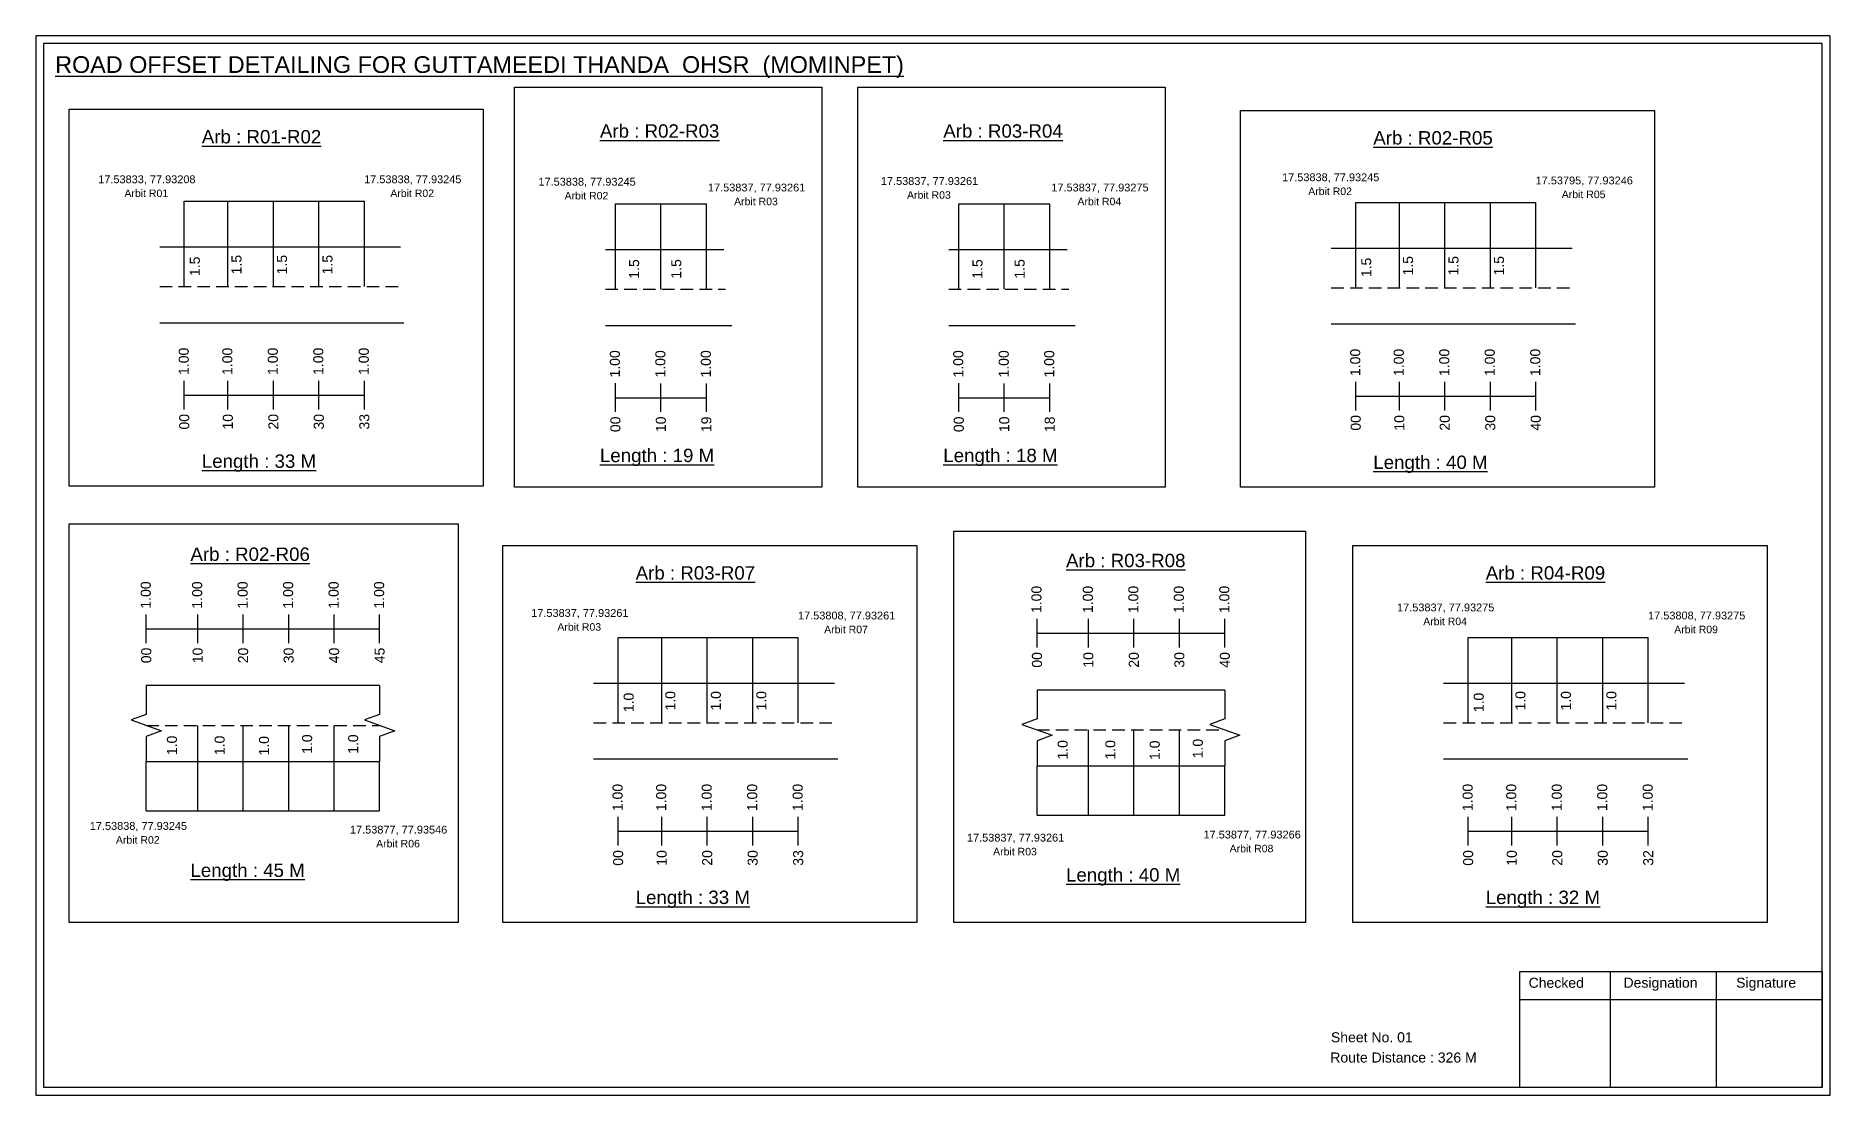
# Model space of a CAD drawing. Header units: inches. Extents: x -117 to 51867, y -12715 to 3423.
# Drawn here: x 14330 to 14867, y -1445 to -1128 of the extents above; entities that cross this region are included whole.
import ezdxf

# ---------------------------------------------------------------- set-up
doc = ezdxf.new("R2010")
doc.units = ezdxf.units.IN
doc.header["$MEASUREMENT"] = 0
doc.linetypes.add('DASHED2', pattern=[0.375, 0.25, -0.125])
doc.layers.add('PDF_Geometry', color=7, linetype='Continuous')
doc.layers.add('PDF_Text', color=5, linetype='Continuous')
doc.styles.add('PDF Arial', font='arial.ttf')
doc.styles.get("Standard").update_dxf_attribs({"font": 'arial.ttf'})

msp = doc.modelspace()

# ---------------------------------------------------------------- texts
at = {"color": 242, "true_color": 0xcd2027}
for s, height, p in [('%%UROAD OFFSET DETAILING FOR GUTTAMEEDI THANDA  OHSR  (MOMINPET)', 5, (14336.27, -1139.27)), ('%%UArb : R01-R02', 4, (14380.11, -1160.34)), ('%%UArb : R02-R03', 4, (14499.14, -1158.63)), ('%%UArb : R03-R04', 4, (14601.81, -1158.63)), ('%%UArb : R02-R05', 4, (14730.38, -1160.68)), ('%%ULength : 33 M', 4, (14380.11, -1257.34)), ('%%ULength : 19 M', 4, (14499.14, -1255.63)), ('%%ULength : 18 M', 4, (14601.81, -1255.63)), ('%%ULength : 40 M', 4, (14730.38, -1257.68)), ('%%UArb : R02-R06', 4, (14376.71, -1285.17)), ('%%UArb : R03-R07', 4, (14509.83, -1290.76)), ('%%UArb : R03-R08', 4, (14638.51, -1287.05)), ('%%UArb : R04-R09', 4, (14764, -1290.76)), ('%%ULength : 45 M', 4, (14376.71, -1379.67)), ('%%ULength : 40 M', 4, (14638.51, -1381.05)), ('%%ULength : 33 M', 4, (14509.83, -1387.76)), ('%%ULength : 32 M', 4, (14764, -1387.76))]:
    msp.add_text(s, height=height, dxfattribs=at).set_placement(p)
at = {"color": 5}
for s, height, p in [('17.53838, 77.93245', 2.34, (14703.11, -1171.64)), ('17.53833, 77.93208', 2.34, (14349.14, -1172.25)), ('Arbit R01', 2.246, (14356.97, -1176.38)), ('17.53838, 77.93245', 2.34, (14428.64, -1172.25)), ('Arbit R02', 2.246, (14436.47, -1176.38)), ('17.53838, 77.93245', 2.34, (14480.76, -1172.97)), ('Arbit R02', 2.246, (14488.58, -1177.1)), ('17.53837, 77.93261', 2.34, (14531.44, -1174.7)), ('17.53837, 77.93261', 2.34, (14583.15, -1172.76)), ('Arbit R03', 2.246, (14590.97, -1176.89)), ('17.53837, 77.93275', 2.34, (14634.11, -1174.7)), ('Arbit R02', 2.246, (14710.93, -1175.77)), ('17.53795, 77.93246', 2.34, (14778.91, -1172.59)), ('Arbit R05', 2.246, (14786.73, -1176.71)), ('Arbit R03', 2.246, (14539.26, -1178.83)), ('Arbit R04', 2.246, (14641.93, -1178.83)), ('17.53837, 77.93275', 2.34, (14737.49, -1300.26)), ('17.53837, 77.93261', 2.34, (14478.6, -1301.91)), ('17.53808, 77.93261', 2.34, (14558.37, -1302.67)), ('Arbit R04', 2.246, (14745.31, -1304.39)), ('17.53808, 77.93275', 2.34, (14812.54, -1302.67)), ('Arbit R03', 2.246, (14486.42, -1306.04)), ('Arbit R07', 2.246, (14566.19, -1306.8)), ('Arbit R09', 2.246, (14820.36, -1306.8)), ('17.53838, 77.93245', 2.34, (14346.61, -1365.59)), ('Arbit R02', 2.246, (14354.43, -1369.72)), ('17.53877, 77.93546', 2.34, (14424.41, -1366.7)), ('17.53837, 77.93261', 2.34, (14608.89, -1369.09)), ('17.53877, 77.93266', 2.34, (14679.61, -1368.17)), ('Arbit R06', 2.246, (14432.23, -1370.83)), ('Arbit R03', 2.246, (14616.71, -1373.21)), ('Arbit R08', 2.246, (14687.43, -1372.3))]:
    msp.add_text(s, height=height, dxfattribs=at).set_placement(p)
for s, p in [('1.5', (14379.51, -1200)), ('1.5', (14391.98, -1199.5)), ('1.5', (14405.58, -1199.5)), ('1.5', (14419.18, -1199.5)), ('1.5', (14510.86, -1200.8)), ('1.5', (14523.45, -1200.77)), ('1.5', (14613.53, -1200.8)), ('1.5', (14626.12, -1200.77)), ('1.5', (14729.78, -1200.34)), ('1.5', (14742.25, -1199.84)), ('1.5', (14755.85, -1199.84)), ('1.5', (14769.45, -1199.84)), ('1.0', (14509.23, -1330.42)), ('1.0', (14521.7, -1329.92)), ('1.0', (14535.3, -1329.92)), ('1.0', (14548.9, -1329.92)), ('1.0', (14763.4, -1330.42)), ('1.0', (14775.87, -1329.92)), ('1.0', (14789.47, -1329.92)), ('1.0', (14803.07, -1329.92)), ('1.0', (14372.67, -1343.25)), ('1.0', (14386.94, -1343.25)), ('1.0', (14400.2, -1343.37)), ('1.0', (14413.09, -1342.87)), ('1.0', (14426.86, -1342.87)), ('1.0', (14638.99, -1344.58)), ('1.0', (14653.26, -1344.58)), ('1.0', (14666.52, -1344.7)), ('1.0', (14679.41, -1344.2))]:
    msp.add_text(s, height=3, rotation=90).set_placement(p)
at = {"color": 217, "true_color": 0x93278f}
for s, p in [('1.00', (14376.2, -1229.58)), ('1.00', (14389.23, -1229.58)), ('1.00', (14402.83, -1229.58)), ('1.00', (14416.43, -1229.58)), ('1.00', (14430.03, -1229.58)), ('1.00', (14505.11, -1230.35)), ('1.00', (14518.71, -1230.35)), ('1.00', (14532.31, -1230.35)), ('1.00', (14607.78, -1230.35)), ('1.00', (14621.38, -1230.35)), ('1.00', (14634.98, -1230.35)), ('1.00', (14726.47, -1229.91)), ('1.00', (14739.5, -1229.91)), ('1.00', (14753.1, -1229.91)), ('1.00', (14766.7, -1229.91)), ('1.00', (14780.3, -1229.91)), ('00', (14376.35, -1245.9)), ('10', (14389.39, -1245.9)), ('20', (14402.99, -1245.9)), ('30', (14416.59, -1245.9)), ('33', (14430.19, -1245.9)), ('00', (14505.26, -1246.67)), ('10', (14518.86, -1246.67)), ('19', (14532.46, -1246.67)), ('00', (14607.93, -1246.67)), ('10', (14621.53, -1246.67)), ('18', (14635.13, -1246.67)), ('00', (14726.62, -1246.23)), ('10', (14739.65, -1246.23)), ('20', (14753.25, -1246.23)), ('30', (14766.85, -1246.23)), ('40', (14780.45, -1246.23)), ('1.00', (14364.84, -1299.45)), ('1.00', (14380.21, -1299.45)), ('1.00', (14393.81, -1299.45)), ('1.00', (14407.41, -1299.45)), ('1.00', (14421.01, -1299.45)), ('1.00', (14434.61, -1299.45)), ('1.00', (14631.16, -1300.78)), ('1.00', (14646.53, -1300.78)), ('1.00', (14660.13, -1300.78)), ('1.00', (14673.73, -1300.78)), ('1.00', (14687.33, -1300.78)), ('00', (14364.99, -1315.77)), ('10', (14380.36, -1315.77)), ('20', (14393.96, -1315.77)), ('30', (14407.56, -1315.77)), ('40', (14421.16, -1315.77)), ('45', (14434.76, -1315.77)), ('00', (14631.31, -1317.1)), ('10', (14646.68, -1317.1)), ('20', (14660.28, -1317.1)), ('30', (14673.88, -1317.1)), ('40', (14687.48, -1317.1)), ('1.00', (14505.92, -1360)), ('1.00', (14518.96, -1360)), ('1.00', (14532.56, -1360)), ('1.00', (14546.16, -1360)), ('1.00', (14559.76, -1360)), ('1.00', (14760.09, -1360)), ('1.00', (14773.13, -1360)), ('1.00', (14786.73, -1360)), ('1.00', (14800.33, -1360)), ('1.00', (14813.93, -1360)), ('00', (14506.07, -1376.32)), ('10', (14519.11, -1376.32)), ('20', (14532.71, -1376.32)), ('30', (14546.31, -1376.32)), ('33', (14559.91, -1376.32)), ('00', (14760.24, -1376.32)), ('10', (14773.28, -1376.32)), ('20', (14786.88, -1376.32)), ('30', (14800.48, -1376.32)), ('32', (14814.08, -1376.32))]:
    msp.add_text(s, height=3, rotation=90, dxfattribs=at).set_placement(p)
for s, p in [('Sheet No. 01', (14717.71, -1429.11)), ('Route Distance : 326 M', (14717.52, -1435.16))]:
    msp.add_text(s, height=3).set_placement(p)
at = {"layer": 'PDF_Text', "color": 7, "attachment_point": 7, "style": 'PDF Arial'}
for s, insert, char_height in [('Checked', (14776.81, -1412.86), 3.001), ('Designation', (14805.19, -1413.69), 3.0006), ('Signature', (14838.87, -1413.69), 3.001)]:
    msp.add_mtext(s, dxfattribs=dict(at, insert=insert, char_height=char_height))

# ---------------------------------------------------------------- linework, layer by layer
at = {"color": 5}
for p, q in [((14374.87, -1177.64), (14428.71, -1177.64)), ((14503.78, -1178.41), (14530.98, -1178.41)), ((14606.46, -1178.41), (14633.66, -1178.41)), ((14725.14, -1177.97), (14778.98, -1177.97)), ((14504.6, -1308.06), (14558.43, -1308.06)), ((14758.77, -1308.06), (14812.6, -1308.06)), ((14363.51, -1359.89), (14433.28, -1359.89)), ((14629.83, -1361.22), (14686, -1361.22))]:
    msp.add_line(p, q, dxfattribs=at)
for p, q in [((14374.87, -1203.17), (14374.87, -1177.64)), ((14387.91, -1203.17), (14387.91, -1177.64)), ((14401.51, -1203.17), (14401.51, -1177.64)), ((14415.11, -1203.17), (14415.11, -1177.64)), ((14428.71, -1203.17), (14428.71, -1177.64)), ((14503.78, -1203.94), (14503.78, -1178.41)), ((14517.38, -1203.94), (14517.38, -1178.41)), ((14530.98, -1203.94), (14530.98, -1178.41)), ((14606.46, -1203.94), (14606.46, -1178.41)), ((14620.06, -1203.94), (14620.06, -1178.41)), ((14633.66, -1203.94), (14633.66, -1178.41)), ((14725.14, -1203.51), (14725.14, -1177.97)), ((14738.18, -1203.51), (14738.18, -1177.97)), ((14751.78, -1203.51), (14751.78, -1177.97)), ((14765.38, -1203.51), (14765.38, -1177.97)), ((14778.98, -1203.51), (14778.98, -1177.97)), ((14367.53, -1191.29), (14439.56, -1191.29)), ((14500.78, -1192.06), (14536.2, -1192.06)), ((14603.45, -1192.06), (14638.88, -1192.06)), ((14717.8, -1191.63), (14789.83, -1191.63)), ((14367.53, -1213.97), (14440.56, -1213.97)), ((14500.78, -1214.74), (14538.6, -1214.74)), ((14603.45, -1214.74), (14641.27, -1214.74)), ((14717.8, -1214.31), (14790.83, -1214.31)), ((14504.6, -1333.6), (14504.6, -1308.06)), ((14517.63, -1333.6), (14517.63, -1308.06)), ((14531.23, -1333.6), (14531.23, -1308.06)), ((14544.83, -1333.6), (14544.83, -1308.06)), ((14558.43, -1333.6), (14558.43, -1308.06)), ((14758.77, -1333.6), (14758.77, -1308.06)), ((14771.8, -1333.6), (14771.8, -1308.06)), ((14785.4, -1333.6), (14785.4, -1308.06)), ((14799, -1333.6), (14799, -1308.06)), ((14812.6, -1333.6), (14812.6, -1308.06)), ((14433.28, -1322.47), (14363.51, -1322.47)), ((14497.25, -1321.71), (14569.28, -1321.71)), ((14686, -1323.8), (14629.83, -1323.8)), ((14751.42, -1321.71), (14823.46, -1321.71)), ((14378.88, -1359.89), (14378.88, -1334.35)), ((14392.48, -1359.89), (14392.48, -1334.35)), ((14406.08, -1359.89), (14406.08, -1334.35)), ((14419.68, -1359.89), (14419.68, -1334.35)), ((14645.2, -1361.22), (14645.2, -1335.68)), ((14658.8, -1361.22), (14658.8, -1335.68)), ((14672.4, -1361.22), (14672.4, -1335.68)), ((14363.51, -1345.15), (14433.28, -1345.15)), ((14363.51, -1359.89), (14363.51, -1345.15)), ((14433.28, -1359.89), (14433.28, -1345.15)), ((14497.25, -1344.4), (14570.28, -1344.4)), ((14629.83, -1346.48), (14686, -1346.48)), ((14629.83, -1361.22), (14629.83, -1346.48)), ((14686, -1361.22), (14686, -1346.48)), ((14751.42, -1344.4), (14824.46, -1344.4))]:
    msp.add_line(p, q)
at = {"linetype": 'DASHED2', "ltscale": 15}
for p, q in [((14367.53, -1203.17), (14440.06, -1203.17)), ((14500.78, -1203.94), (14536.69, -1203.94)), ((14603.45, -1203.94), (14639.37, -1203.94)), ((14717.8, -1203.51), (14790.33, -1203.51)), ((14363.51, -1334.35), (14433.28, -1334.35)), ((14497.25, -1333.6), (14569.78, -1333.6)), ((14629.83, -1335.68), (14686, -1335.68)), ((14751.42, -1333.6), (14823.96, -1333.6))]:
    msp.add_line(p, q, dxfattribs=at)
at = {"color": 217, "true_color": 0x93278f}
for p, q in [((14374.87, -1239.87), (14374.87, -1231.31)), ((14387.91, -1239.87), (14387.91, -1231.31)), ((14401.51, -1239.87), (14401.51, -1231.31)), ((14415.11, -1239.87), (14415.11, -1231.31)), ((14428.71, -1239.87), (14428.71, -1231.31)), ((14503.78, -1240.64), (14503.78, -1232.08)), ((14517.38, -1240.64), (14517.38, -1232.09)), ((14530.98, -1240.64), (14530.98, -1232.09)), ((14606.46, -1240.64), (14606.46, -1232.08)), ((14620.06, -1240.64), (14620.06, -1232.09)), ((14633.66, -1240.64), (14633.66, -1232.09)), ((14725.14, -1240.21), (14725.14, -1231.65)), ((14738.18, -1240.21), (14738.18, -1231.65)), ((14751.78, -1240.21), (14751.78, -1231.65)), ((14765.38, -1240.21), (14765.38, -1231.65)), ((14778.98, -1240.21), (14778.98, -1231.65)), ((14374.87, -1235.6), (14428.71, -1235.59)), ((14503.78, -1236.37), (14530.98, -1236.37)), ((14606.46, -1236.37), (14633.66, -1236.37)), ((14725.14, -1235.94), (14778.98, -1235.93)), ((14363.51, -1309.74), (14363.51, -1301.19)), ((14378.88, -1309.74), (14378.88, -1301.19)), ((14392.48, -1309.74), (14392.48, -1301.19)), ((14406.08, -1309.74), (14406.08, -1301.19)), ((14419.68, -1309.74), (14419.68, -1301.19)), ((14433.28, -1309.74), (14433.28, -1301.19)), ((14629.83, -1311.07), (14629.83, -1302.52)), ((14645.2, -1311.07), (14645.2, -1302.52)), ((14658.8, -1311.07), (14658.8, -1302.52)), ((14672.4, -1311.07), (14672.4, -1302.52)), ((14686, -1311.07), (14686, -1302.52)), ((14363.51, -1305.47), (14433.28, -1305.47)), ((14629.83, -1306.8), (14686, -1306.8)), ((14504.6, -1370.3), (14504.6, -1361.74)), ((14517.63, -1370.3), (14517.63, -1361.74)), ((14531.23, -1370.3), (14531.23, -1361.74)), ((14544.83, -1370.3), (14544.83, -1361.74)), ((14558.43, -1370.3), (14558.43, -1361.74)), ((14758.77, -1370.3), (14758.77, -1361.74)), ((14771.8, -1370.3), (14771.8, -1361.74)), ((14785.4, -1370.3), (14785.4, -1361.74)), ((14799, -1370.3), (14799, -1361.74)), ((14812.6, -1370.3), (14812.6, -1361.74)), ((14504.6, -1366.03), (14558.43, -1366.01)), ((14758.77, -1366.03), (14812.6, -1366.01))]:
    msp.add_line(p, q, dxfattribs=at)
for points in [[(14473.57, -1143.57), (14565.51, -1143.57), (14565.51, -1263.17), (14473.57, -1263.17)], [(14576.25, -1143.57), (14668.19, -1143.57), (14668.19, -1263.17), (14576.25, -1263.17)], [(14340.41, -1150.15), (14464.22, -1150.15), (14464.22, -1262.83), (14340.41, -1262.83)], [(14690.68, -1150.49), (14814.48, -1150.49), (14814.48, -1263.17), (14690.68, -1263.17)], [(14340.41, -1274.05), (14456.76, -1274.05), (14456.76, -1393.26), (14340.41, -1393.26)], [(14604.94, -1276.24), (14710.1, -1276.24), (14710.1, -1393.26), (14604.94, -1393.26)], [(14470.13, -1280.58), (14593.94, -1280.58), (14593.94, -1393.26), (14470.13, -1393.26)], [(14724.31, -1280.58), (14848.11, -1280.58), (14848.11, -1393.26), (14724.31, -1393.26)]]:
    msp.add_lwpolyline(points, close=True)
at = {"linetype": 'Continuous'}
for points in [[(14363.51, -1322.47), (14363.51, -1331.08), (14359.02, -1332.71), (14368.01, -1335.99), (14363.51, -1337.63), (14363.51, -1345.15)], [(14433.28, -1322.47), (14433.28, -1331.08), (14428.79, -1332.71), (14437.78, -1335.99), (14433.28, -1337.63), (14433.28, -1345.15)], [(14629.83, -1323.8), (14629.83, -1332.41), (14625.34, -1334.04), (14634.33, -1337.32), (14629.83, -1338.96), (14629.83, -1346.48)], [(14686, -1323.8), (14686, -1332.41), (14681.5, -1334.04), (14690.5, -1337.32), (14686, -1338.96), (14686, -1346.48)], [(14686, -1323.8), (14686, -1332.41), (14681.5, -1334.04), (14690.5, -1337.32), (14686, -1338.96), (14686, -1346.48)]]:
    msp.add_lwpolyline(points, dxfattribs=at)
at = {"layer": 'PDF_Geometry'}
for points in [[(14330.49, -1128.19), (14330.49, -1444.9), (14866.97, -1444.9), (14866.97, -1128.19)], [(14332.82, -1130.52), (14332.82, -1442.48), (14864.55, -1442.48), (14864.55, -1130.52)]]:
    msp.add_lwpolyline(points, close=True, dxfattribs=at)
at = {"layer": 'PDF_Geometry', "color": 242, "true_color": 0xcc1f26}
msp.add_lwpolyline([(14864.55, -1442.58), (14774.21, -1442.58), (14774.21, -1407.97), (14864.55, -1407.97)], close=True, dxfattribs=at)
for points in [[(14801.19, -1407.97), (14801.19, -1442.58)], [(14832.92, -1407.97), (14832.92, -1442.58)], [(14774.21, -1416.34), (14864.55, -1416.34)]]:
    msp.add_lwpolyline(points, dxfattribs=at)

msp.set_redraw_order([(e.dxf.handle, doc.entitydb.next_handle()) for e in msp.query("TEXT MTEXT ATTDEF DIMENSION ARC_DIMENSION")])  # texts and dimensions are drawn at this point

doc.saveas('drawing.dxf')
